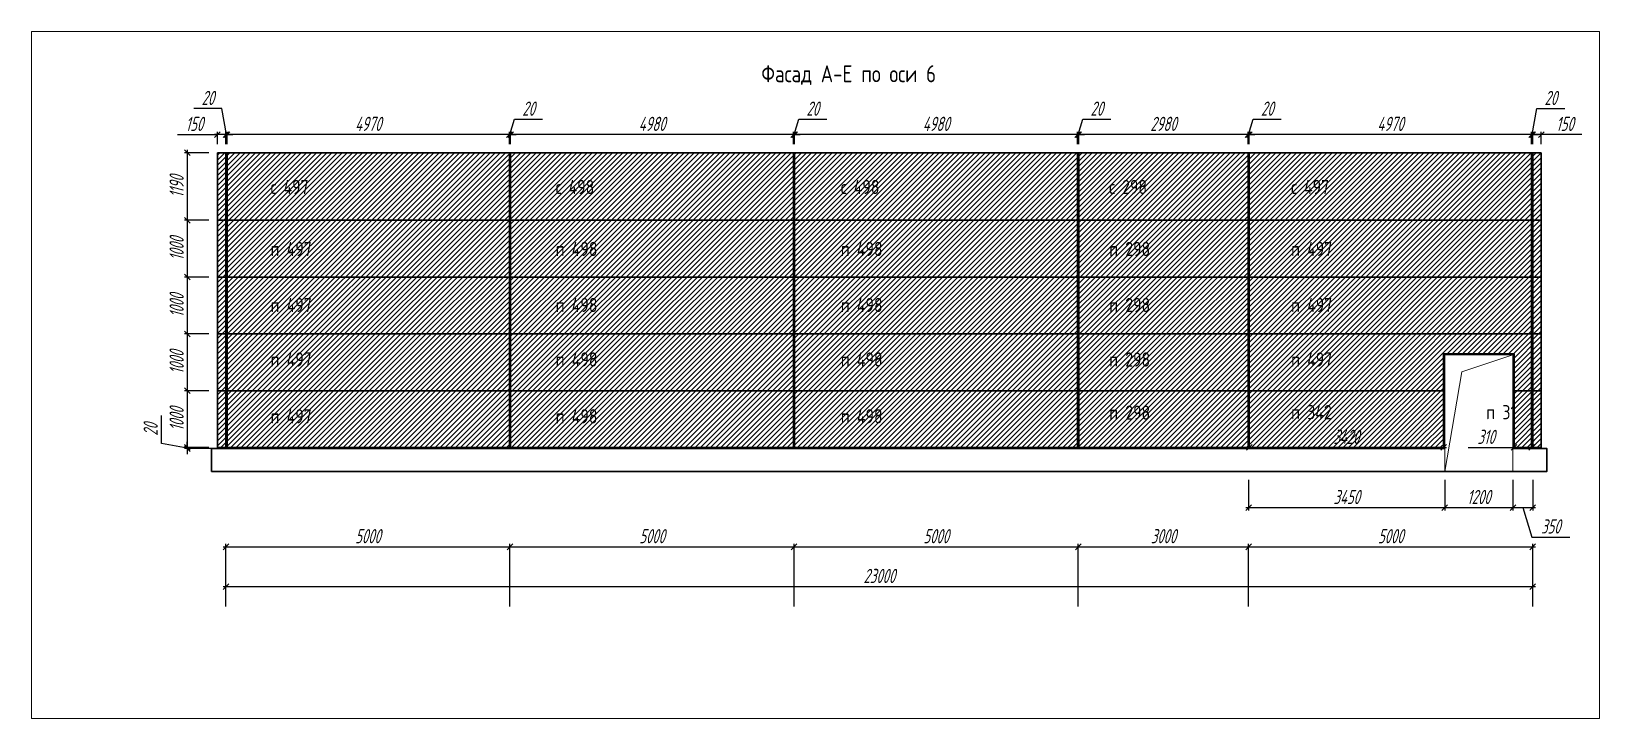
# Paper-space layout 'Лист4' of a CAD drawing. Header units: millimetres. Extents: x 91 to 367, y 119 to 240.
# The model-space entities are those that its viewports show. They can reach past a viewport. Long polylines and large blocks are cut down to what shows.
import ezdxf

# ---------------------------------------------------------------- set-up
doc = ezdxf.new("R2010")
doc.units = ezdxf.units.MM
for name, color, linetype, lineweight in [('_Окна_двери', 131, 'Continuous', 15), ('_Оси', 90, 'Continuous', 13), ('_Размеры', 120, 'Continuous', 13), ('_Сендвичи', 230, 'Continuous', 30), ('_Стены', 7, 'Continuous', 30), ('_Текст', 141, 'Continuous', 20), ('выноска', 7, 'Continuous', 13), ('Нумерация RAL 7024', 91, 'Continuous', 30)]:
    doc.layers.add(name, color=color, linetype=linetype, lineweight=lineweight)
doc.layers.add('RAL 7024', color=7, linetype='Continuous', lineweight=15, true_color=0x474a50)
doc.styles.add('Museo sans', font='CS_Gost2304.shx')
doc.styles.add('СПДС_размеры', font='spdswin.shx', dxfattribs={"width": 0.8, "oblique": 15})
doc.dimstyles.new('СПДС', dxfattribs={"dimtxt": 2.5, "dimasz": 1, "dimexe": 0.5, "dimexo": 1.5, "dimtad": 1, "dimdec": 0, "dimtxsty": 'СПДС_размеры', "dimblk": 'OBLIQUE', "dimcen": 2.5, "dimdle": 0.5, "dimadec": 8, "dimazin": 0, "dimtfac": 1, "dimtdec": 0, "dimtix": 1, "dimtmove": 0, "dimatfit": 3, "dimfxl": 1, "dimarcsym": 0})

psp = doc.layouts.new('Лист4')

msp = doc.modelspace()

# ---------------------------------------------------------------- texts
at = {"layer": '_Текст', "linetype": 'Continuous', "ltscale": 100, "style": 'Museo sans'}
msp.add_text('Фасад А-Е по оси 6', height=300, dxfattribs=at).set_placement((129867.5, -29833))
at = {"layer": 'Нумерация RAL 7024', "linetype": 'Continuous', "ltscale": 100, "style": 'Museo sans'}
for s, p in [('с 497', (121230, -31802)), ('с 498', (126247, -31802)), ('с 498', (131265, -31802)), ('с 298', (135988, -31802)), ('с 497', (139190, -31802)), ('п 497', (121230, -32893)), ('п 498', (126247, -32893)), ('п 498', (131265, -32893)), ('п 298', (135988, -32893)), ('п 497', (139190, -32893)), ('п 497', (121230, -33880)), ('п 498', (126247, -33880)), ('п 498', (131265, -33880)), ('п 298', (135988, -33880)), ('п 497', (139190, -33880)), ('п 497', (121230, -34839)), ('п 498', (126247, -34839)), ('п 498', (131265, -34839)), ('п 298', (135988, -34839)), ('п 497', (139190, -34839)), ('п 497', (121230, -35839)), ('п 498', (126247, -35839)), ('п 498', (131265, -35839)), ('п 298', (135988, -35775)), ('п 342', (139190, -35766)), ('п 31', (142624, -35766))]:
    msp.add_text(s, height=250, dxfattribs=at).set_placement(p)

# ---------------------------------------------------------------- blocks, each defined once
blk = doc.blocks.new('_Oblique')
at = {"layer": 'выноска', "color": 0, "lineweight": -2}
blk.add_line((-0.5, -0.5), (0.5, 0.5), dxfattribs=at)
blk = doc.blocks.new('*D354')
at = {"layer": '_Оси', "color": 0, "lineweight": -2, "transparency": 16777216}
for p, q in [((120393, -38712), (143493, -38712)), ((120443, -39062), (120443, -38662)), ((143443, -39062), (143443, -38662))]:
    blk.add_line(p, q, dxfattribs=at)
at = {"layer": 'Defpoints', "color": 0, "transparency": 16777216}
for p in [(143443, -38712), (120443, -39212), (143443, -39212)]:
    blk.add_point(p, dxfattribs=at)
at = {"layer": '_Оси', "color": 0, "lineweight": -2, "transparency": 16777216, "xscale": 100, "yscale": 100, "zscale": 100, "rotation": 180}
blk.add_blockref('_Oblique', (120443, -38712), dxfattribs=at)
at = {"layer": '_Оси', "color": 0, "lineweight": -2, "transparency": 16777216, "xscale": 100, "yscale": 100, "zscale": 100}
blk.add_blockref('_Oblique', (143443, -38712), dxfattribs=at)
at = {"layer": '_Оси', "color": 0, "lineweight": 25, "transparency": 16777216, "insert": (131943, -38524.5), "char_height": 250, "attachment_point": 5, "style": 'СПДС_размеры'}
blk.add_mtext('23000', dxfattribs=at)
blk = doc.blocks.new('*D355')
at = {"layer": '_Оси', "color": 0, "lineweight": -2, "transparency": 16777216}
for p, q in [((120393, -38012), (125493, -38012)), ((120443, -39062), (120443, -37962)), ((125443, -39062), (125443, -37962))]:
    blk.add_line(p, q, dxfattribs=at)
at = {"layer": 'Defpoints', "color": 0, "transparency": 16777216}
for p in [(125443, -38012), (120443, -39212), (125443, -39212)]:
    blk.add_point(p, dxfattribs=at)
at = {"layer": '_Оси', "color": 0, "lineweight": -2, "transparency": 16777216, "xscale": 100, "yscale": 100, "zscale": 100, "rotation": 180}
blk.add_blockref('_Oblique', (120443, -38012), dxfattribs=at)
at = {"layer": '_Оси', "color": 0, "lineweight": -2, "transparency": 16777216, "xscale": 100, "yscale": 100, "zscale": 100}
blk.add_blockref('_Oblique', (125443, -38012), dxfattribs=at)
at = {"layer": '_Оси', "color": 0, "lineweight": 25, "transparency": 16777216, "insert": (122943, -37824.5), "char_height": 250, "attachment_point": 5, "style": 'СПДС_размеры'}
blk.add_mtext('5000', dxfattribs=at)
blk = doc.blocks.new('*D356')
at = {"layer": '_Оси', "color": 0, "lineweight": -2, "transparency": 16777216}
for p, q in [((125393, -38012), (130493, -38012)), ((125443, -39062), (125443, -37962)), ((130443, -39062), (130443, -37962))]:
    blk.add_line(p, q, dxfattribs=at)
at = {"layer": 'Defpoints', "color": 0, "transparency": 16777216}
for p in [(130443, -38012), (125443, -39212), (130443, -39212)]:
    blk.add_point(p, dxfattribs=at)
at = {"layer": '_Оси', "color": 0, "lineweight": -2, "transparency": 16777216, "xscale": 100, "yscale": 100, "zscale": 100, "rotation": 180}
blk.add_blockref('_Oblique', (125443, -38012), dxfattribs=at)
at = {"layer": '_Оси', "color": 0, "lineweight": -2, "transparency": 16777216, "xscale": 100, "yscale": 100, "zscale": 100}
blk.add_blockref('_Oblique', (130443, -38012), dxfattribs=at)
at = {"layer": '_Оси', "color": 0, "lineweight": 25, "transparency": 16777216, "insert": (127943, -37824.5), "char_height": 250, "attachment_point": 5, "style": 'СПДС_размеры'}
blk.add_mtext('5000', dxfattribs=at)
blk = doc.blocks.new('*D357')
at = {"layer": '_Оси', "color": 0, "lineweight": -2, "transparency": 16777216}
for p, q in [((130393, -38012), (135493, -38012)), ((130443, -39062), (130443, -37962)), ((135443, -39062), (135443, -37962))]:
    blk.add_line(p, q, dxfattribs=at)
at = {"layer": 'Defpoints', "color": 0, "transparency": 16777216}
for p in [(135443, -38012), (130443, -39212), (135443, -39212)]:
    blk.add_point(p, dxfattribs=at)
at = {"layer": '_Оси', "color": 0, "lineweight": -2, "transparency": 16777216, "xscale": 100, "yscale": 100, "zscale": 100, "rotation": 180}
blk.add_blockref('_Oblique', (130443, -38012), dxfattribs=at)
at = {"layer": '_Оси', "color": 0, "lineweight": -2, "transparency": 16777216, "xscale": 100, "yscale": 100, "zscale": 100}
blk.add_blockref('_Oblique', (135443, -38012), dxfattribs=at)
at = {"layer": '_Оси', "color": 0, "lineweight": 25, "transparency": 16777216, "insert": (132943, -37824.5), "char_height": 250, "attachment_point": 5, "style": 'СПДС_размеры'}
blk.add_mtext('5000', dxfattribs=at)
blk = doc.blocks.new('*D358')
at = {"layer": '_Оси', "color": 0, "lineweight": -2, "transparency": 16777216}
for p, q in [((135393, -38012), (138493, -38012)), ((135443, -39062), (135443, -37962)), ((138443, -39062), (138443, -37962))]:
    blk.add_line(p, q, dxfattribs=at)
at = {"layer": 'Defpoints', "color": 0, "transparency": 16777216}
for p in [(138443, -38012), (135443, -39212), (138443, -39212)]:
    blk.add_point(p, dxfattribs=at)
at = {"layer": '_Оси', "color": 0, "lineweight": -2, "transparency": 16777216, "xscale": 100, "yscale": 100, "zscale": 100, "rotation": 180}
blk.add_blockref('_Oblique', (135443, -38012), dxfattribs=at)
at = {"layer": '_Оси', "color": 0, "lineweight": -2, "transparency": 16777216, "xscale": 100, "yscale": 100, "zscale": 100}
blk.add_blockref('_Oblique', (138443, -38012), dxfattribs=at)
at = {"layer": '_Оси', "color": 0, "lineweight": 25, "transparency": 16777216, "insert": (136943, -37824.5), "char_height": 250, "attachment_point": 5, "style": 'СПДС_размеры'}
blk.add_mtext('3000', dxfattribs=at)
blk = doc.blocks.new('*D359')
at = {"layer": '_Оси', "color": 0, "lineweight": -2, "transparency": 16777216}
for p, q in [((138393, -38012), (143493, -38012)), ((138443, -39062), (138443, -37962)), ((143443, -39062), (143443, -37962))]:
    blk.add_line(p, q, dxfattribs=at)
at = {"layer": 'Defpoints', "color": 0, "transparency": 16777216}
for p in [(143443, -38012), (138443, -39212), (143443, -39212)]:
    blk.add_point(p, dxfattribs=at)
at = {"layer": '_Оси', "color": 0, "lineweight": -2, "transparency": 16777216, "xscale": 100, "yscale": 100, "zscale": 100, "rotation": 180}
blk.add_blockref('_Oblique', (138443, -38012), dxfattribs=at)
at = {"layer": '_Оси', "color": 0, "lineweight": -2, "transparency": 16777216, "xscale": 100, "yscale": 100, "zscale": 100}
blk.add_blockref('_Oblique', (143443, -38012), dxfattribs=at)
at = {"layer": '_Оси', "color": 0, "lineweight": 25, "transparency": 16777216, "insert": (140943, -37824.5), "char_height": 250, "attachment_point": 5, "style": 'СПДС_размеры'}
blk.add_mtext('5000', dxfattribs=at)
blk = doc.blocks.new('*D381')
at = {"layer": '_Размеры', "color": 0, "lineweight": -2, "ltscale": 100, "transparency": 16777216}
for p, q in [((143643, -30753), (143393, -30753)), ((143443, -30923), (143443, -30703)), ((143593, -30923), (143593, -30703)), ((144307, -30753), (143593, -30753))]:
    blk.add_line(p, q, dxfattribs=at)
at = {"layer": 'Defpoints', "color": 0, "ltscale": 100, "transparency": 16777216}
for p in [(143443, -30753), (143443, -31073), (143593, -31073)]:
    blk.add_point(p, dxfattribs=at)
at = {"layer": '_Размеры', "color": 0, "lineweight": -2, "ltscale": 100, "transparency": 16777216, "xscale": 100, "yscale": 100, "zscale": 100, "rotation": 180}
blk.add_blockref('_Oblique', (143443, -30753), dxfattribs=at)
at = {"layer": '_Размеры', "color": 0, "lineweight": -2, "ltscale": 100, "transparency": 16777216, "xscale": 100, "yscale": 100, "zscale": 100}
blk.add_blockref('_Oblique', (143593, -30753), dxfattribs=at)
at = {"layer": '_Размеры', "color": 0, "ltscale": 100, "transparency": 16777216, "insert": (144008, -30566), "char_height": 250, "attachment_point": 5, "style": 'СПДС_размеры'}
blk.add_mtext('150', dxfattribs=at)
blk = doc.blocks.new('*D373')
at = {"layer": '_Размеры', "color": 0, "lineweight": -2, "ltscale": 100, "transparency": 16777216}
for p, q in [((143433, -30753), (143514, -30297)), ((143514, -30297), (144007, -30297)), ((143423, -30753), (143323, -30753)), ((143423, -30923), (143423, -30703)), ((143443, -30753), (143423, -30753)), ((143443, -30753), (143423, -30753)), ((143443, -30923), (143443, -30703)), ((143443, -30753), (143543, -30753))]:
    blk.add_line(p, q, dxfattribs=at)
at = {"layer": 'Defpoints', "color": 0, "ltscale": 100, "transparency": 16777216}
for p in [(143423, -30753), (143423, -31073), (143443, -31073)]:
    blk.add_point(p, dxfattribs=at)
at = {"layer": '_Размеры', "color": 0, "lineweight": -2, "ltscale": 100, "transparency": 16777216, "xscale": 100, "yscale": 100, "zscale": 100}
blk.add_blockref('_Oblique', (143423, -30753), dxfattribs=at)
at = {"layer": '_Размеры', "color": 0, "lineweight": -2, "ltscale": 100, "transparency": 16777216, "xscale": 100, "yscale": 100, "zscale": 100, "rotation": 180}
blk.add_blockref('_Oblique', (143443, -30753), dxfattribs=at)
at = {"layer": '_Размеры', "color": 0, "ltscale": 100, "transparency": 16777216, "insert": (143760, -30109), "char_height": 250, "attachment_point": 5, "style": 'СПДС_размеры'}
blk.add_mtext('20', dxfattribs=at)
blk = doc.blocks.new('*D374')
at = {"layer": '_Размеры', "color": 0, "lineweight": -2, "ltscale": 100, "transparency": 16777216}
for p, q in [((143473, -30753), (138403, -30753)), ((138453, -30923), (138453, -30703)), ((143423, -30923), (143423, -30703))]:
    blk.add_line(p, q, dxfattribs=at)
at = {"layer": 'Defpoints', "color": 0, "ltscale": 100, "transparency": 16777216}
for p in [(138453, -30753), (138453, -31073), (143423, -31073)]:
    blk.add_point(p, dxfattribs=at)
at = {"layer": '_Размеры', "color": 0, "lineweight": -2, "ltscale": 100, "transparency": 16777216, "xscale": 100, "yscale": 100, "zscale": 100, "rotation": 180}
blk.add_blockref('_Oblique', (138453, -30753), dxfattribs=at)
at = {"layer": '_Размеры', "color": 0, "lineweight": -2, "ltscale": 100, "transparency": 16777216, "xscale": 100, "yscale": 100, "zscale": 100}
blk.add_blockref('_Oblique', (143423, -30753), dxfattribs=at)
at = {"layer": '_Размеры', "color": 0, "ltscale": 100, "transparency": 16777216, "insert": (140938, -30565.5), "char_height": 250, "attachment_point": 5, "style": 'СПДС_размеры'}
blk.add_mtext('4970', dxfattribs=at)
blk = doc.blocks.new('*D375')
at = {"layer": '_Размеры', "color": 0, "lineweight": -2, "ltscale": 100, "transparency": 16777216}
for p, q in [((138443, -30753), (138524, -30484)), ((138524, -30484), (139017, -30484)), ((138433, -30753), (138333, -30753)), ((138433, -30923), (138433, -30703)), ((138453, -30753), (138433, -30753)), ((138453, -30753), (138433, -30753)), ((138453, -30923), (138453, -30703)), ((138453, -30753), (138553, -30753))]:
    blk.add_line(p, q, dxfattribs=at)
at = {"layer": 'Defpoints', "color": 0, "ltscale": 100, "transparency": 16777216}
for p in [(138433, -30753), (138433, -31073), (138453, -31073)]:
    blk.add_point(p, dxfattribs=at)
at = {"layer": '_Размеры', "color": 0, "lineweight": -2, "ltscale": 100, "transparency": 16777216, "xscale": 100, "yscale": 100, "zscale": 100}
blk.add_blockref('_Oblique', (138433, -30753), dxfattribs=at)
at = {"layer": '_Размеры', "color": 0, "lineweight": -2, "ltscale": 100, "transparency": 16777216, "xscale": 100, "yscale": 100, "zscale": 100, "rotation": 180}
blk.add_blockref('_Oblique', (138453, -30753), dxfattribs=at)
at = {"layer": '_Размеры', "color": 0, "ltscale": 100, "transparency": 16777216, "insert": (138770, -30297), "char_height": 250, "attachment_point": 5, "style": 'СПДС_размеры'}
blk.add_mtext('20', dxfattribs=at)
blk = doc.blocks.new('*D376')
at = {"layer": '_Размеры', "color": 0, "lineweight": -2, "ltscale": 100, "transparency": 16777216}
for p, q in [((138483, -30753), (135403, -30753)), ((135453, -30923), (135453, -30703)), ((138433, -30923), (138433, -30703))]:
    blk.add_line(p, q, dxfattribs=at)
at = {"layer": 'Defpoints', "color": 0, "ltscale": 100, "transparency": 16777216}
for p in [(135453, -30753), (135453, -31073), (138433, -31073)]:
    blk.add_point(p, dxfattribs=at)
at = {"layer": '_Размеры', "color": 0, "lineweight": -2, "ltscale": 100, "transparency": 16777216, "xscale": 100, "yscale": 100, "zscale": 100, "rotation": 180}
blk.add_blockref('_Oblique', (135453, -30753), dxfattribs=at)
at = {"layer": '_Размеры', "color": 0, "lineweight": -2, "ltscale": 100, "transparency": 16777216, "xscale": 100, "yscale": 100, "zscale": 100}
blk.add_blockref('_Oblique', (138433, -30753), dxfattribs=at)
at = {"layer": '_Размеры', "color": 0, "ltscale": 100, "transparency": 16777216, "insert": (136943, -30565.5), "char_height": 250, "attachment_point": 5, "style": 'СПДС_размеры'}
blk.add_mtext('2980', dxfattribs=at)
blk = doc.blocks.new('*D377')
at = {"layer": '_Размеры', "color": 0, "lineweight": -2, "ltscale": 100, "transparency": 16777216}
for p, q in [((135443, -30753), (135524, -30484)), ((135524, -30484), (136017, -30484)), ((135433, -30753), (135333, -30753)), ((135433, -30923), (135433, -30703)), ((135453, -30753), (135433, -30753)), ((135453, -30753), (135433, -30753)), ((135453, -30923), (135453, -30703)), ((135453, -30753), (135553, -30753))]:
    blk.add_line(p, q, dxfattribs=at)
at = {"layer": 'Defpoints', "color": 0, "ltscale": 100, "transparency": 16777216}
for p in [(135433, -30753), (135433, -31073), (135453, -31073)]:
    blk.add_point(p, dxfattribs=at)
at = {"layer": '_Размеры', "color": 0, "lineweight": -2, "ltscale": 100, "transparency": 16777216, "xscale": 100, "yscale": 100, "zscale": 100}
blk.add_blockref('_Oblique', (135433, -30753), dxfattribs=at)
at = {"layer": '_Размеры', "color": 0, "lineweight": -2, "ltscale": 100, "transparency": 16777216, "xscale": 100, "yscale": 100, "zscale": 100, "rotation": 180}
blk.add_blockref('_Oblique', (135453, -30753), dxfattribs=at)
at = {"layer": '_Размеры', "color": 0, "ltscale": 100, "transparency": 16777216, "insert": (135770, -30297), "char_height": 250, "attachment_point": 5, "style": 'СПДС_размеры'}
blk.add_mtext('20', dxfattribs=at)
blk = doc.blocks.new('*D378')
at = {"layer": '_Размеры', "color": 0, "lineweight": -2, "ltscale": 100, "transparency": 16777216}
for p, q in [((135483, -30753), (130403, -30753)), ((130453, -30923), (130453, -30703)), ((135433, -30923), (135433, -30703))]:
    blk.add_line(p, q, dxfattribs=at)
at = {"layer": 'Defpoints', "color": 0, "ltscale": 100, "transparency": 16777216}
for p in [(130453, -30753), (130453, -31073), (135433, -31073)]:
    blk.add_point(p, dxfattribs=at)
at = {"layer": '_Размеры', "color": 0, "lineweight": -2, "ltscale": 100, "transparency": 16777216, "xscale": 100, "yscale": 100, "zscale": 100, "rotation": 180}
blk.add_blockref('_Oblique', (130453, -30753), dxfattribs=at)
at = {"layer": '_Размеры', "color": 0, "lineweight": -2, "ltscale": 100, "transparency": 16777216, "xscale": 100, "yscale": 100, "zscale": 100}
blk.add_blockref('_Oblique', (135433, -30753), dxfattribs=at)
at = {"layer": '_Размеры', "color": 0, "ltscale": 100, "transparency": 16777216, "insert": (132943, -30565.5), "char_height": 250, "attachment_point": 5, "style": 'СПДС_размеры'}
blk.add_mtext('4980', dxfattribs=at)
blk = doc.blocks.new('*D379')
at = {"layer": '_Размеры', "color": 0, "lineweight": -2, "ltscale": 100, "transparency": 16777216}
for p, q in [((130443, -30753), (130524, -30484)), ((130524, -30484), (131017, -30484)), ((130433, -30753), (130333, -30753)), ((130433, -30923), (130433, -30703)), ((130453, -30753), (130433, -30753)), ((130453, -30753), (130433, -30753)), ((130453, -30923), (130453, -30703)), ((130453, -30753), (130553, -30753))]:
    blk.add_line(p, q, dxfattribs=at)
at = {"layer": 'Defpoints', "color": 0, "ltscale": 100, "transparency": 16777216}
for p in [(130433, -30753), (130433, -31073), (130453, -31073)]:
    blk.add_point(p, dxfattribs=at)
at = {"layer": '_Размеры', "color": 0, "lineweight": -2, "ltscale": 100, "transparency": 16777216, "xscale": 100, "yscale": 100, "zscale": 100}
blk.add_blockref('_Oblique', (130433, -30753), dxfattribs=at)
at = {"layer": '_Размеры', "color": 0, "lineweight": -2, "ltscale": 100, "transparency": 16777216, "xscale": 100, "yscale": 100, "zscale": 100, "rotation": 180}
blk.add_blockref('_Oblique', (130453, -30753), dxfattribs=at)
at = {"layer": '_Размеры', "color": 0, "ltscale": 100, "transparency": 16777216, "insert": (130770, -30297), "char_height": 250, "attachment_point": 5, "style": 'СПДС_размеры'}
blk.add_mtext('20', dxfattribs=at)
blk = doc.blocks.new('*D380')
at = {"layer": '_Размеры', "color": 0, "lineweight": -2, "ltscale": 100, "transparency": 16777216}
for p, q in [((130483, -30753), (125403, -30753)), ((125453, -30923), (125453, -30703)), ((130433, -30923), (130433, -30703))]:
    blk.add_line(p, q, dxfattribs=at)
at = {"layer": 'Defpoints', "color": 0, "ltscale": 100, "transparency": 16777216}
for p in [(125453, -30753), (125453, -31073), (130433, -31073)]:
    blk.add_point(p, dxfattribs=at)
at = {"layer": '_Размеры', "color": 0, "lineweight": -2, "ltscale": 100, "transparency": 16777216, "xscale": 100, "yscale": 100, "zscale": 100, "rotation": 180}
blk.add_blockref('_Oblique', (125453, -30753), dxfattribs=at)
at = {"layer": '_Размеры', "color": 0, "lineweight": -2, "ltscale": 100, "transparency": 16777216, "xscale": 100, "yscale": 100, "zscale": 100}
blk.add_blockref('_Oblique', (130433, -30753), dxfattribs=at)
at = {"layer": '_Размеры', "color": 0, "ltscale": 100, "transparency": 16777216, "insert": (127943, -30565.5), "char_height": 250, "attachment_point": 5, "style": 'СПДС_размеры'}
blk.add_mtext('4980', dxfattribs=at)
blk = doc.blocks.new('*D360')
at = {"layer": '_Размеры', "color": 0, "lineweight": -2, "ltscale": 100, "transparency": 16777216}
for p, q in [((125443, -30753), (125524, -30484)), ((125524, -30484), (126017, -30484)), ((125433, -30753), (125333, -30753)), ((125433, -30923), (125433, -30703)), ((125453, -30753), (125433, -30753)), ((125453, -30753), (125433, -30753)), ((125453, -30923), (125453, -30703)), ((125453, -30753), (125553, -30753))]:
    blk.add_line(p, q, dxfattribs=at)
at = {"layer": 'Defpoints', "color": 0, "ltscale": 100, "transparency": 16777216}
for p in [(125433, -30753), (125433, -31073), (125453, -31073)]:
    blk.add_point(p, dxfattribs=at)
at = {"layer": '_Размеры', "color": 0, "lineweight": -2, "ltscale": 100, "transparency": 16777216, "xscale": 100, "yscale": 100, "zscale": 100}
blk.add_blockref('_Oblique', (125433, -30753), dxfattribs=at)
at = {"layer": '_Размеры', "color": 0, "lineweight": -2, "ltscale": 100, "transparency": 16777216, "xscale": 100, "yscale": 100, "zscale": 100, "rotation": 180}
blk.add_blockref('_Oblique', (125453, -30753), dxfattribs=at)
at = {"layer": '_Размеры', "color": 0, "ltscale": 100, "transparency": 16777216, "insert": (125770, -30297), "char_height": 250, "attachment_point": 5, "style": 'СПДС_размеры'}
blk.add_mtext('20', dxfattribs=at)
blk = doc.blocks.new('*D361')
at = {"layer": '_Размеры', "color": 0, "lineweight": -2, "ltscale": 100, "transparency": 16777216}
for p, q in [((125483, -30753), (120413, -30753)), ((120463, -30923), (120463, -30703)), ((125433, -30923), (125433, -30703))]:
    blk.add_line(p, q, dxfattribs=at)
at = {"layer": 'Defpoints', "color": 0, "ltscale": 100, "transparency": 16777216}
for p in [(120463, -30753), (120463, -31073), (125433, -31073)]:
    blk.add_point(p, dxfattribs=at)
at = {"layer": '_Размеры', "color": 0, "lineweight": -2, "ltscale": 100, "transparency": 16777216, "xscale": 100, "yscale": 100, "zscale": 100, "rotation": 180}
blk.add_blockref('_Oblique', (120463, -30753), dxfattribs=at)
at = {"layer": '_Размеры', "color": 0, "lineweight": -2, "ltscale": 100, "transparency": 16777216, "xscale": 100, "yscale": 100, "zscale": 100}
blk.add_blockref('_Oblique', (125433, -30753), dxfattribs=at)
at = {"layer": '_Размеры', "color": 0, "ltscale": 100, "transparency": 16777216, "insert": (122948, -30565.5), "char_height": 250, "attachment_point": 5, "style": 'СПДС_размеры'}
blk.add_mtext('4970', dxfattribs=at)
blk = doc.blocks.new('*D362')
at = {"layer": '_Размеры', "color": 0, "lineweight": -2, "ltscale": 100, "transparency": 16777216}
for p, q in [((120372, -30297), (119879, -30297)), ((120453, -30753), (120372, -30297)), ((120443, -30753), (120343, -30753)), ((120443, -30923), (120443, -30703)), ((120463, -30753), (120443, -30753)), ((120463, -30753), (120443, -30753)), ((120463, -30923), (120463, -30703)), ((120463, -30753), (120563, -30753))]:
    blk.add_line(p, q, dxfattribs=at)
at = {"layer": 'Defpoints', "color": 0, "ltscale": 100, "transparency": 16777216}
for p in [(120443, -30753), (120443, -31073), (120463, -31073)]:
    blk.add_point(p, dxfattribs=at)
at = {"layer": '_Размеры', "color": 0, "lineweight": -2, "ltscale": 100, "transparency": 16777216, "xscale": 100, "yscale": 100, "zscale": 100}
blk.add_blockref('_Oblique', (120443, -30753), dxfattribs=at)
at = {"layer": '_Размеры', "color": 0, "lineweight": -2, "ltscale": 100, "transparency": 16777216, "xscale": 100, "yscale": 100, "zscale": 100, "rotation": 180}
blk.add_blockref('_Oblique', (120463, -30753), dxfattribs=at)
at = {"layer": '_Размеры', "color": 0, "ltscale": 100, "transparency": 16777216, "insert": (120126, -30109), "char_height": 250, "attachment_point": 5, "style": 'СПДС_размеры'}
blk.add_mtext('20', dxfattribs=at)
blk = doc.blocks.new('*D363')
at = {"layer": '_Размеры', "color": 0, "lineweight": -2, "ltscale": 100, "transparency": 16777216}
for p, q in [((119589, -30753), (120293, -30753)), ((120493, -30753), (120243, -30753)), ((120293, -30923), (120293, -30703)), ((120443, -30923), (120443, -30703))]:
    blk.add_line(p, q, dxfattribs=at)
at = {"layer": 'Defpoints', "color": 0, "ltscale": 100, "transparency": 16777216}
for p in [(120293, -30753), (120293, -31073), (120443, -31073)]:
    blk.add_point(p, dxfattribs=at)
at = {"layer": '_Размеры', "color": 0, "lineweight": -2, "ltscale": 100, "transparency": 16777216, "xscale": 100, "yscale": 100, "zscale": 100, "rotation": 180}
blk.add_blockref('_Oblique', (120293, -30753), dxfattribs=at)
at = {"layer": '_Размеры', "color": 0, "lineweight": -2, "ltscale": 100, "transparency": 16777216, "xscale": 100, "yscale": 100, "zscale": 100}
blk.add_blockref('_Oblique', (120443, -30753), dxfattribs=at)
at = {"layer": '_Размеры', "color": 0, "ltscale": 100, "transparency": 16777216, "insert": (119888, -30566), "char_height": 250, "attachment_point": 5, "style": 'СПДС_размеры'}
blk.add_mtext('150', dxfattribs=at)
blk = doc.blocks.new('*U382')
at = {"color": 0, "ltscale": 100}
blk.add_lwpolyline([(0, 0), (1200, 0), (1200, 2050), (0, 2050)], close=True, dxfattribs=at)
blk.add_lwpolyline([(1200, 2050), (300, 1750), (0, 0)], dxfattribs=at)
blk = doc.blocks.new('*D383')
at = {"layer": '_Размеры', "color": 0, "lineweight": -2, "ltscale": 100, "transparency": 16777216}
for p, q in [((138453, -36113), (138453, -36213)), ((141873, -36113), (141873, -36213)), ((138403, -36263), (141923, -36263))]:
    blk.add_line(p, q, dxfattribs=at)
at = {"layer": 'Defpoints', "color": 0, "ltscale": 100, "transparency": 16777216}
for p in [(138453, -36263), (141873, -36263), (141873, -36263)]:
    blk.add_point(p, dxfattribs=at)
at = {"layer": '_Размеры', "color": 0, "lineweight": -2, "ltscale": 100, "transparency": 16777216, "xscale": 100, "yscale": 100, "zscale": 100, "rotation": 180}
blk.add_blockref('_Oblique', (138453, -36263), dxfattribs=at)
at = {"layer": '_Размеры', "color": 0, "lineweight": -2, "ltscale": 100, "transparency": 16777216, "xscale": 100, "yscale": 100, "zscale": 100}
blk.add_blockref('_Oblique', (141873, -36263), dxfattribs=at)
at = {"layer": '_Размеры', "color": 0, "ltscale": 100, "transparency": 16777216, "insert": (140163, -36075.5), "char_height": 250, "attachment_point": 5, "style": 'СПДС_размеры'}
blk.add_mtext('3420', dxfattribs=at)
blk = doc.blocks.new('*D384')
at = {"layer": '_Размеры', "color": 0, "lineweight": -2, "ltscale": 100, "transparency": 16777216}
for p, q in [((143113, -36113), (143113, -36213)), ((143423, -36113), (143423, -36213)), ((142305, -36263), (143113, -36263)), ((143063, -36263), (143473, -36263))]:
    blk.add_line(p, q, dxfattribs=at)
at = {"layer": 'Defpoints', "color": 0, "ltscale": 100, "transparency": 16777216}
for p in [(143113, -36263), (143423, -36263), (143423, -36263)]:
    blk.add_point(p, dxfattribs=at)
at = {"layer": '_Размеры', "color": 0, "lineweight": -2, "ltscale": 100, "transparency": 16777216, "xscale": 100, "yscale": 100, "zscale": 100, "rotation": 180}
blk.add_blockref('_Oblique', (143113, -36263), dxfattribs=at)
at = {"layer": '_Размеры', "color": 0, "lineweight": -2, "ltscale": 100, "transparency": 16777216, "xscale": 100, "yscale": 100, "zscale": 100}
blk.add_blockref('_Oblique', (143423, -36263), dxfattribs=at)
at = {"layer": '_Размеры', "color": 0, "ltscale": 100, "transparency": 16777216, "insert": (142622, -36076), "char_height": 250, "attachment_point": 5, "style": 'СПДС_размеры'}
blk.add_mtext('310', dxfattribs=at)
blk = doc.blocks.new('*D385')
at = {"layer": '_Размеры', "color": 0, "lineweight": -2, "ltscale": 100, "transparency": 16777216}
for p, q in [((120143, -31073), (119714, -31073)), ((119764, -31023), (119764, -32313)), ((120143, -32263), (119714, -32263))]:
    blk.add_line(p, q, dxfattribs=at)
at = {"layer": 'Defpoints', "color": 0, "ltscale": 100, "transparency": 16777216}
for p in [(120293, -31073), (119764, -32263), (120293, -32263)]:
    blk.add_point(p, dxfattribs=at)
at = {"layer": '_Размеры', "color": 0, "lineweight": -2, "ltscale": 100, "transparency": 16777216, "xscale": 100, "yscale": 100, "zscale": 100}
for p, rotation in [((119764, -31073), 90), ((119764, -32263), 270)]:
    blk.add_blockref('_Oblique', p, dxfattribs=dict(at, rotation=rotation))
at = {"layer": '_Размеры', "color": 0, "ltscale": 100, "transparency": 16777216, "insert": (119576.5, -31668), "char_height": 250, "attachment_point": 5, "rotation": 90, "style": 'СПДС_размеры'}
blk.add_mtext('1190', dxfattribs=at)
blk = doc.blocks.new('*D386')
at = {"layer": '_Размеры', "color": 0, "lineweight": -2, "ltscale": 100, "transparency": 16777216}
for p, q in [((120143, -32263), (119714, -32263)), ((119764, -32213), (119764, -33313)), ((120143, -33263), (119714, -33263))]:
    blk.add_line(p, q, dxfattribs=at)
at = {"layer": 'Defpoints', "color": 0, "ltscale": 100, "transparency": 16777216}
for p in [(120293, -32263), (119764, -33263), (120293, -33263)]:
    blk.add_point(p, dxfattribs=at)
at = {"layer": '_Размеры', "color": 0, "lineweight": -2, "ltscale": 100, "transparency": 16777216, "xscale": 100, "yscale": 100, "zscale": 100}
for p, rotation in [((119764, -32263), 90), ((119764, -33263), 270)]:
    blk.add_blockref('_Oblique', p, dxfattribs=dict(at, rotation=rotation))
at = {"layer": '_Размеры', "color": 0, "ltscale": 100, "transparency": 16777216, "insert": (119576.5, -32763), "char_height": 250, "attachment_point": 5, "rotation": 90, "style": 'СПДС_размеры'}
blk.add_mtext('1000', dxfattribs=at)
blk = doc.blocks.new('*D387')
at = {"layer": '_Размеры', "color": 0, "lineweight": -2, "ltscale": 100, "transparency": 16777216}
for p, q in [((120143, -33263), (119714, -33263)), ((119764, -33213), (119764, -34313)), ((120143, -34263), (119714, -34263))]:
    blk.add_line(p, q, dxfattribs=at)
at = {"layer": 'Defpoints', "color": 0, "ltscale": 100, "transparency": 16777216}
for p in [(120293, -33263), (119764, -34263), (120293, -34263)]:
    blk.add_point(p, dxfattribs=at)
at = {"layer": '_Размеры', "color": 0, "lineweight": -2, "ltscale": 100, "transparency": 16777216, "xscale": 100, "yscale": 100, "zscale": 100}
for p, rotation in [((119764, -33263), 90), ((119764, -34263), 270)]:
    blk.add_blockref('_Oblique', p, dxfattribs=dict(at, rotation=rotation))
at = {"layer": '_Размеры', "color": 0, "ltscale": 100, "transparency": 16777216, "insert": (119576.5, -33763), "char_height": 250, "attachment_point": 5, "rotation": 90, "style": 'СПДС_размеры'}
blk.add_mtext('1000', dxfattribs=at)
blk = doc.blocks.new('*D388')
at = {"layer": '_Размеры', "color": 0, "lineweight": -2, "ltscale": 100, "transparency": 16777216}
for p, q in [((119764, -34213), (119764, -35313)), ((120143, -34263), (119714, -34263)), ((120143, -35263), (119714, -35263))]:
    blk.add_line(p, q, dxfattribs=at)
at = {"layer": 'Defpoints', "color": 0, "ltscale": 100, "transparency": 16777216}
for p in [(120293, -34263), (119764, -35263), (120293, -35263)]:
    blk.add_point(p, dxfattribs=at)
at = {"layer": '_Размеры', "color": 0, "lineweight": -2, "ltscale": 100, "transparency": 16777216, "xscale": 100, "yscale": 100, "zscale": 100}
for p, rotation in [((119764, -34263), 90), ((119764, -35263), 270)]:
    blk.add_blockref('_Oblique', p, dxfattribs=dict(at, rotation=rotation))
at = {"layer": '_Размеры', "color": 0, "ltscale": 100, "transparency": 16777216, "insert": (119576.5, -34763), "char_height": 250, "attachment_point": 5, "rotation": 90, "style": 'СПДС_размеры'}
blk.add_mtext('1000', dxfattribs=at)
blk = doc.blocks.new('*D389')
at = {"layer": '_Размеры', "color": 0, "lineweight": -2, "ltscale": 100, "transparency": 16777216}
for p, q in [((120143, -35263), (119714, -35263)), ((119764, -35213), (119764, -36313)), ((120143, -36263), (119714, -36263))]:
    blk.add_line(p, q, dxfattribs=at)
at = {"layer": 'Defpoints', "color": 0, "ltscale": 100, "transparency": 16777216}
for p in [(120293, -35263), (119764, -36263), (120293, -36263)]:
    blk.add_point(p, dxfattribs=at)
at = {"layer": '_Размеры', "color": 0, "lineweight": -2, "ltscale": 100, "transparency": 16777216, "xscale": 100, "yscale": 100, "zscale": 100}
for p, rotation in [((119764, -35263), 90), ((119764, -36263), 270)]:
    blk.add_blockref('_Oblique', p, dxfattribs=dict(at, rotation=rotation))
at = {"layer": '_Размеры', "color": 0, "ltscale": 100, "transparency": 16777216, "insert": (119576.5, -35763), "char_height": 250, "attachment_point": 5, "rotation": 90, "style": 'СПДС_размеры'}
blk.add_mtext('1000', dxfattribs=at)
blk = doc.blocks.new('*D390')
at = {"layer": '_Размеры', "color": 0, "lineweight": -2, "ltscale": 100, "transparency": 16777216}
for p, q in [((119308, -36192), (119308, -35699)), ((119764, -36273), (119308, -36192)), ((120143, -36263), (119714, -36263)), ((120293, -36283), (119714, -36283)), ((119764, -36263), (119764, -36163)), ((119764, -36263), (119764, -36283)), ((119764, -36263), (119764, -36283)), ((119764, -36283), (119764, -36383))]:
    blk.add_line(p, q, dxfattribs=at)
at = {"layer": 'Defpoints', "color": 0, "ltscale": 100, "transparency": 16777216}
for p in [(119764, -36283), (120293, -36263), (120443, -36283)]:
    blk.add_point(p, dxfattribs=at)
at = {"layer": '_Размеры', "color": 0, "lineweight": -2, "ltscale": 100, "transparency": 16777216, "xscale": 100, "yscale": 100, "zscale": 100}
for p, rotation in [((119764, -36263), 270), ((119764, -36283), 90)]:
    blk.add_blockref('_Oblique', p, dxfattribs=dict(at, rotation=rotation))
at = {"layer": '_Размеры', "color": 0, "ltscale": 100, "transparency": 16777216, "insert": (119120, -35946), "char_height": 250, "attachment_point": 5, "rotation": 90, "style": 'СПДС_размеры'}
blk.add_mtext('20', dxfattribs=at)
blk = doc.blocks.new('*D397')
at = {"layer": '_Размеры', "color": 0, "lineweight": -2, "ltscale": 100, "transparency": 16777216}
for p, q in [((138443, -36833), (138443, -37372)), ((141893, -36833), (141893, -37372)), ((138393, -37322), (141943, -37322))]:
    blk.add_line(p, q, dxfattribs=at)
at = {"layer": 'Defpoints', "color": 0, "ltscale": 100, "transparency": 16777216}
for p in [(138443, -36683), (141893, -36683), (141893, -37322)]:
    blk.add_point(p, dxfattribs=at)
at = {"layer": '_Размеры', "color": 0, "lineweight": -2, "ltscale": 100, "transparency": 16777216, "xscale": 100, "yscale": 100, "zscale": 100, "rotation": 180}
blk.add_blockref('_Oblique', (138443, -37322), dxfattribs=at)
at = {"layer": '_Размеры', "color": 0, "lineweight": -2, "ltscale": 100, "transparency": 16777216, "xscale": 100, "yscale": 100, "zscale": 100}
blk.add_blockref('_Oblique', (141893, -37322), dxfattribs=at)
at = {"layer": '_Размеры', "color": 0, "ltscale": 100, "transparency": 16777216, "insert": (140168, -37134.5), "char_height": 250, "attachment_point": 5, "style": 'СПДС_размеры'}
blk.add_mtext('3450', dxfattribs=at)
blk = doc.blocks.new('*D398')
at = {"layer": '_Размеры', "color": 0, "lineweight": -2, "ltscale": 100, "transparency": 16777216}
for p, q in [((141893, -36833), (141893, -37372)), ((143093, -36833), (143093, -37372)), ((141843, -37322), (143143, -37322))]:
    blk.add_line(p, q, dxfattribs=at)
at = {"layer": 'Defpoints', "color": 0, "ltscale": 100, "transparency": 16777216}
for p in [(141893, -36683), (143093, -36683), (143093, -37322)]:
    blk.add_point(p, dxfattribs=at)
at = {"layer": '_Размеры', "color": 0, "lineweight": -2, "ltscale": 100, "transparency": 16777216, "xscale": 100, "yscale": 100, "zscale": 100, "rotation": 180}
blk.add_blockref('_Oblique', (141893, -37322), dxfattribs=at)
at = {"layer": '_Размеры', "color": 0, "lineweight": -2, "ltscale": 100, "transparency": 16777216, "xscale": 100, "yscale": 100, "zscale": 100}
blk.add_blockref('_Oblique', (143093, -37322), dxfattribs=at)
at = {"layer": '_Размеры', "color": 0, "ltscale": 100, "transparency": 16777216, "insert": (142493, -37134.5), "char_height": 250, "attachment_point": 5, "style": 'СПДС_размеры'}
blk.add_mtext('1200', dxfattribs=at)
blk = doc.blocks.new('*D399')
at = {"layer": '_Размеры', "color": 0, "lineweight": -2, "ltscale": 100, "transparency": 16777216}
for p, q in [((143093, -36833), (143093, -37372)), ((143443, -36833), (143443, -37372)), ((143043, -37322), (143493, -37322)), ((143268, -37322), (143424, -37841)), ((143424, -37841), (144095, -37841))]:
    blk.add_line(p, q, dxfattribs=at)
at = {"layer": 'Defpoints', "color": 0, "ltscale": 100, "transparency": 16777216}
for p in [(143093, -36683), (143443, -36683), (143443, -37322)]:
    blk.add_point(p, dxfattribs=at)
at = {"layer": '_Размеры', "color": 0, "lineweight": -2, "ltscale": 100, "transparency": 16777216, "xscale": 100, "yscale": 100, "zscale": 100, "rotation": 180}
blk.add_blockref('_Oblique', (143093, -37322), dxfattribs=at)
at = {"layer": '_Размеры', "color": 0, "lineweight": -2, "ltscale": 100, "transparency": 16777216, "xscale": 100, "yscale": 100, "zscale": 100}
blk.add_blockref('_Oblique', (143443, -37322), dxfattribs=at)
at = {"layer": '_Размеры', "color": 0, "ltscale": 100, "transparency": 16777216, "insert": (143759, -37653), "char_height": 250, "attachment_point": 5, "style": 'СПДС_размеры'}
blk.add_mtext('350', dxfattribs=at)

# ---------------------------------------------------------------- dimensions: what is measured, and where the dimension line sits
at = {"layer": '_Оси', "lineweight": 25}
for base, p1, p2, picture, middle in [((125443, -38012), (120443, -39212), (125443, -39212), '*D355', (122943, -37824.5)), ((130443, -38012), (125443, -39212), (130443, -39212), '*D356', (127943, -37824.5)), ((135443, -38012), (130443, -39212), (135443, -39212), '*D357', (132943, -37824.5)), ((138443, -38012), (135443, -39212), (138443, -39212), '*D358', (136943, -37824.5)), ((143443, -38012), (138443, -39212), (143443, -39212), '*D359', (140943, -37824.5)), ((143443, -38712), (120443, -39212), (143443, -39212), '*D354', (131943, -38524.5))]:
    dim = msp.add_linear_dim(base=base, p1=p1, p2=p2, angle=180, dimstyle='СПДС', override={"dimscale": 100}, dxfattribs=at)
    dim.commit()
    dim.dimension.update_dxf_attribs({"geometry": picture, "text_midpoint": middle})
at = {"layer": '_Размеры', "ltscale": 100}
for base, p1, p2, angle, picture, middle in [((120443, -30753), (120463, -31073), (120443, -31073), 180, '*D362', (120309.9, -30296.8)), ((143423, -30753), (143443, -31073), (143423, -31073), 180, '*D373', (143576.1, -30296.8)), ((120293, -30753), (120443, -31073), (120293, -31073), 180, '*D363', (119888, -30753)), ((143443, -30753), (143593, -31073), (143443, -31073), 180, '*D381', (144008, -30753)), ((119764, -36283), (120293, -36263), (120443, -36283), 90, '*D390', (119307.8, -36129.9))]:
    dim = msp.add_linear_dim(base=base, p1=p1, p2=p2, angle=angle, dimstyle='СПДС', override={"dimscale": 100, "dimadec": 0, "dimtix": 0, "dimtmove": 1}, dxfattribs=at)
    dim.commit()
    dim.dimension.update_dxf_attribs({"geometry": picture, "text_midpoint": middle, "dimtype": 160})
for base, p1, p2, angle, picture, middle in [((125433, -30753), (125453, -31073), (125433, -31073), 180, '*D360', (125586.1, -30296.8)), ((130433, -30753), (130453, -31073), (130433, -31073), 180, '*D379', (130586.1, -30296.8)), ((135433, -30753), (135453, -31073), (135433, -31073), 180, '*D377', (135586.1, -30296.8)), ((138433, -30753), (138453, -31073), (138433, -31073), 180, '*D375', (138586.1, -30296.8)), ((120463, -30753), (125433, -31073), (120463, -31073), 180, '*D361', (122948, -30565.5)), ((125453, -30753), (130433, -31073), (125453, -31073), 180, '*D380', (127943, -30565.5)), ((130453, -30753), (135433, -31073), (130453, -31073), 180, '*D378', (132943, -30565.5)), ((135453, -30753), (138433, -31073), (135453, -31073), 180, '*D376', (136943, -30565.5)), ((138453, -30753), (143423, -31073), (138453, -31073), 180, '*D374', (140938, -30565.5)), ((119764, -32263), (120293, -31073), (120293, -32263), 90, '*D385', (119576.5, -31668)), ((119764, -33263), (120293, -32263), (120293, -33263), 90, '*D386', (119576.5, -32763)), ((119764, -34263), (120293, -33263), (120293, -34263), 90, '*D387', (119576.5, -33763)), ((119764, -35263), (120293, -34263), (120293, -35263), 90, '*D388', (119576.5, -34763)), ((119764, -36263), (120293, -35263), (120293, -36263), 90, '*D389', (119576.5, -35763))]:
    dim = msp.add_linear_dim(base=base, p1=p1, p2=p2, angle=angle, dimstyle='СПДС', override={"dimscale": 100, "dimadec": 0, "dimtix": 0, "dimtmove": 1}, dxfattribs=at)
    dim.commit()
    dim.dimension.update_dxf_attribs({"geometry": picture, "text_midpoint": middle})
for base, p1, p2, picture, middle in [((141873, -36263), (138453, -36263), (141873, -36263), '*D383', (140163, -36075.5)), ((141893, -37322), (138443, -36683), (141893, -36683), '*D397', (140168, -37134.5)), ((143093, -37322), (141893, -36683), (143093, -36683), '*D398', (142493, -37134.5)), ((143443, -37322), (143093, -36683), (143443, -36683), '*D399', (143486.1, -37653.2))]:
    dim = msp.add_linear_dim(base=base, p1=p1, p2=p2, dimstyle='СПДС', override={"dimscale": 100, "dimadec": 0, "dimtix": 0, "dimtmove": 1}, dxfattribs=at)
    dim.commit()
    dim.dimension.update_dxf_attribs({"geometry": picture, "text_midpoint": middle})
dim = msp.add_linear_dim(base=(143423, -36263), p1=(143113, -36263), p2=(143423, -36263), dimstyle='СПДС', override={"dimscale": 100, "dimadec": 0, "dimtix": 0, "dimtmove": 1}, dxfattribs=at)
dim.commit()
dim.dimension.update_dxf_attribs({"geometry": '*D384', "text_midpoint": (142622, -36263), "dimtype": 160})

# ---------------------------------------------------------------- hatches: boundary and pattern name
at = {"layer": 'RAL 7024', "ltscale": 100}
h = msp.add_hatch(dxfattribs=at)
h.set_pattern_fill('ANSI31', color=256, scale=20)
h.paths.add_polyline_path([(143593, -31073), (120293, -31073), (120293, -36263), (141893, -36263), (141893, -34633), (143093, -34633), (143093, -36263), (143593, -36263)])
h.paths.add_polyline_path([(139713.2, -36260.9), (140543, -36260.9), (140642.3, -35890.1), (139812.6, -35890.1)], flags=24)
h.paths.add_polyline_path([(135946.8, -31887.4), (136846.5, -31887.4), (136846.5, -31461.7), (135946.8, -31461.7)], flags=24)
h.paths.add_polyline_path([(131228.6, -31882.6), (132137.4, -31882.6), (132137.4, -31485.9), (131228.6, -31485.9)], flags=24)
h.paths.add_polyline_path([(126210.6, -31882.6), (127119.4, -31882.6), (127119.4, -31485.9), (126210.6, -31485.9)], flags=24)
h.paths.add_polyline_path([(139153.6, -31882.6), (140068.6, -31882.6), (140068.6, -31485.9), (139153.6, -31485.9)], flags=24)
h.paths.add_polyline_path([(121193.6, -31882.6), (122108.6, -31882.6), (122108.6, -31485.9), (121193.6, -31485.9)], flags=24)
h.paths.add_polyline_path([(142596.4, -35841.4), (143324.4, -35841.4), (143324.4, -35450.9), (142596.4, -35450.9)], flags=25)
h.paths.add_polyline_path([(139162.4, -35841.4), (140105.1, -35841.4), (140105.1, -35450.9), (139162.4, -35450.9)], flags=24)
h.paths.add_polyline_path([(135954.5, -35860.4), (136871.5, -35860.4), (136871.5, -35434.7), (135954.5, -35434.7)], flags=24)
h.paths.add_polyline_path([(135954.5, -34924.4), (136871.5, -34924.4), (136871.5, -34498.7), (135954.5, -34498.7)], flags=24)
h.paths.add_polyline_path([(135954.5, -33965.4), (136871.5, -33965.4), (136871.5, -33539.7), (135954.5, -33539.7)], flags=24)
h.paths.add_polyline_path([(135954.5, -32978.4), (136871.5, -32978.4), (136871.5, -32552.7), (135954.5, -32552.7)], flags=24)
h.paths.add_polyline_path([(131236.4, -35919.6), (132162.4, -35919.6), (132162.4, -35522.9), (131236.4, -35522.9)], flags=24)
h.paths.add_polyline_path([(131236.4, -34919.6), (132162.4, -34919.6), (132162.4, -34522.9), (131236.4, -34522.9)], flags=24)
h.paths.add_polyline_path([(131236.4, -33960.6), (132162.4, -33960.6), (132162.4, -33563.9), (131236.4, -33563.9)], flags=24)
h.paths.add_polyline_path([(131236.4, -32973.6), (132162.4, -32973.6), (132162.4, -32576.9), (131236.4, -32576.9)], flags=24)
h.paths.add_polyline_path([(126218.4, -35919.6), (127144.4, -35919.6), (127144.4, -35522.9), (126218.4, -35522.9)], flags=24)
h.paths.add_polyline_path([(126218.4, -34919.6), (127144.4, -34919.6), (127144.4, -34522.9), (126218.4, -34522.9)], flags=24)
h.paths.add_polyline_path([(126218.4, -33960.6), (127144.4, -33960.6), (127144.4, -33563.9), (126218.4, -33563.9)], flags=24)
h.paths.add_polyline_path([(126218.4, -32973.6), (127144.4, -32973.6), (127144.4, -32576.9), (126218.4, -32576.9)], flags=24)
h.paths.add_polyline_path([(139161.4, -34919.6), (140093.6, -34919.6), (140093.6, -34522.9), (139161.4, -34522.9)], flags=24)
h.paths.add_polyline_path([(139161.4, -33960.6), (140093.6, -33960.6), (140093.6, -33563.9), (139161.4, -33563.9)], flags=24)
h.paths.add_polyline_path([(139161.4, -32973.6), (140093.6, -32973.6), (140093.6, -32576.9), (139161.4, -32576.9)], flags=24)
h.paths.add_polyline_path([(121201.4, -35919.6), (122133.6, -35919.6), (122133.6, -35522.9), (121201.4, -35522.9)], flags=24)
h.paths.add_polyline_path([(121201.4, -34919.6), (122133.6, -34919.6), (122133.6, -34522.9), (121201.4, -34522.9)], flags=24)
h.paths.add_polyline_path([(121201.4, -33960.6), (122133.6, -33960.6), (122133.6, -33563.9), (121201.4, -33563.9)], flags=24)
h.paths.add_polyline_path([(121201.4, -32973.6), (122133.6, -32973.6), (122133.6, -32576.9), (121201.4, -32576.9)], flags=24)

# ---------------------------------------------------------------- linework, layer by layer
at = {"layer": '_Сендвичи', "ltscale": 100}
for p, q in [((120293, -31073), (120293, -36263)), ((143593, -31073), (120293, -31073)), ((120443, -31073), (120443, -36263)), ((120463, -31073), (120463, -36263)), ((125433, -36263), (125433, -31073)), ((125453, -36263), (125453, -31073)), ((130433, -36263), (130433, -31073)), ((130453, -36263), (130453, -31073)), ((135433, -36263), (135433, -31073)), ((135453, -36263), (135453, -31073)), ((138433, -36263), (138433, -31073)), ((138453, -36263), (138453, -31073)), ((143423, -31073), (143423, -36263)), ((143443, -31073), (143443, -36263)), ((143593, -31073), (143593, -36263)), ((143593, -32263), (120293, -32263)), ((143593, -33263), (120293, -33263)), ((143593, -34263), (120293, -34263)), ((141893, -35263), (120293, -35263)), ((143593, -35263), (143093, -35263)), ((141893, -36263), (120293, -36263)), ((143593, -36263), (143093, -36263))]:
    msp.add_line(p, q, dxfattribs=at)
msp.add_lwpolyline([(141873, -36263), (141873, -34613), (143113, -34613), (143113, -36263)], dxfattribs=at)
at = {"layer": '_Стены', "ltscale": 100}
msp.add_lwpolyline([(141893, -36283), (120193, -36283), (120193, -36683), (143693, -36683), (143693, -36283), (143093, -36283)], dxfattribs=at)

# ---------------------------------------------------------------- block references
at = {"layer": '_Окна_двери', "ltscale": 100}
msp.add_blockref('*U382', (141893, -36683), dxfattribs=at)

msp.set_redraw_order([(e.dxf.handle, doc.entitydb.next_handle()) for e in msp.query("TEXT MTEXT ATTDEF DIMENSION ARC_DIMENSION")])  # texts and dimensions are drawn at this point

# ---------------------------------------------------------------- viewports
at = {"layer": 'Defpoints', "ltscale": 100}
psp.add_viewport(center=(229, 179.5), size=(276, 121), view_center_point=(130820.01, -34986.75), view_height=12100.0006, dxfattribs=at)

doc.saveas('drawing.dxf')
